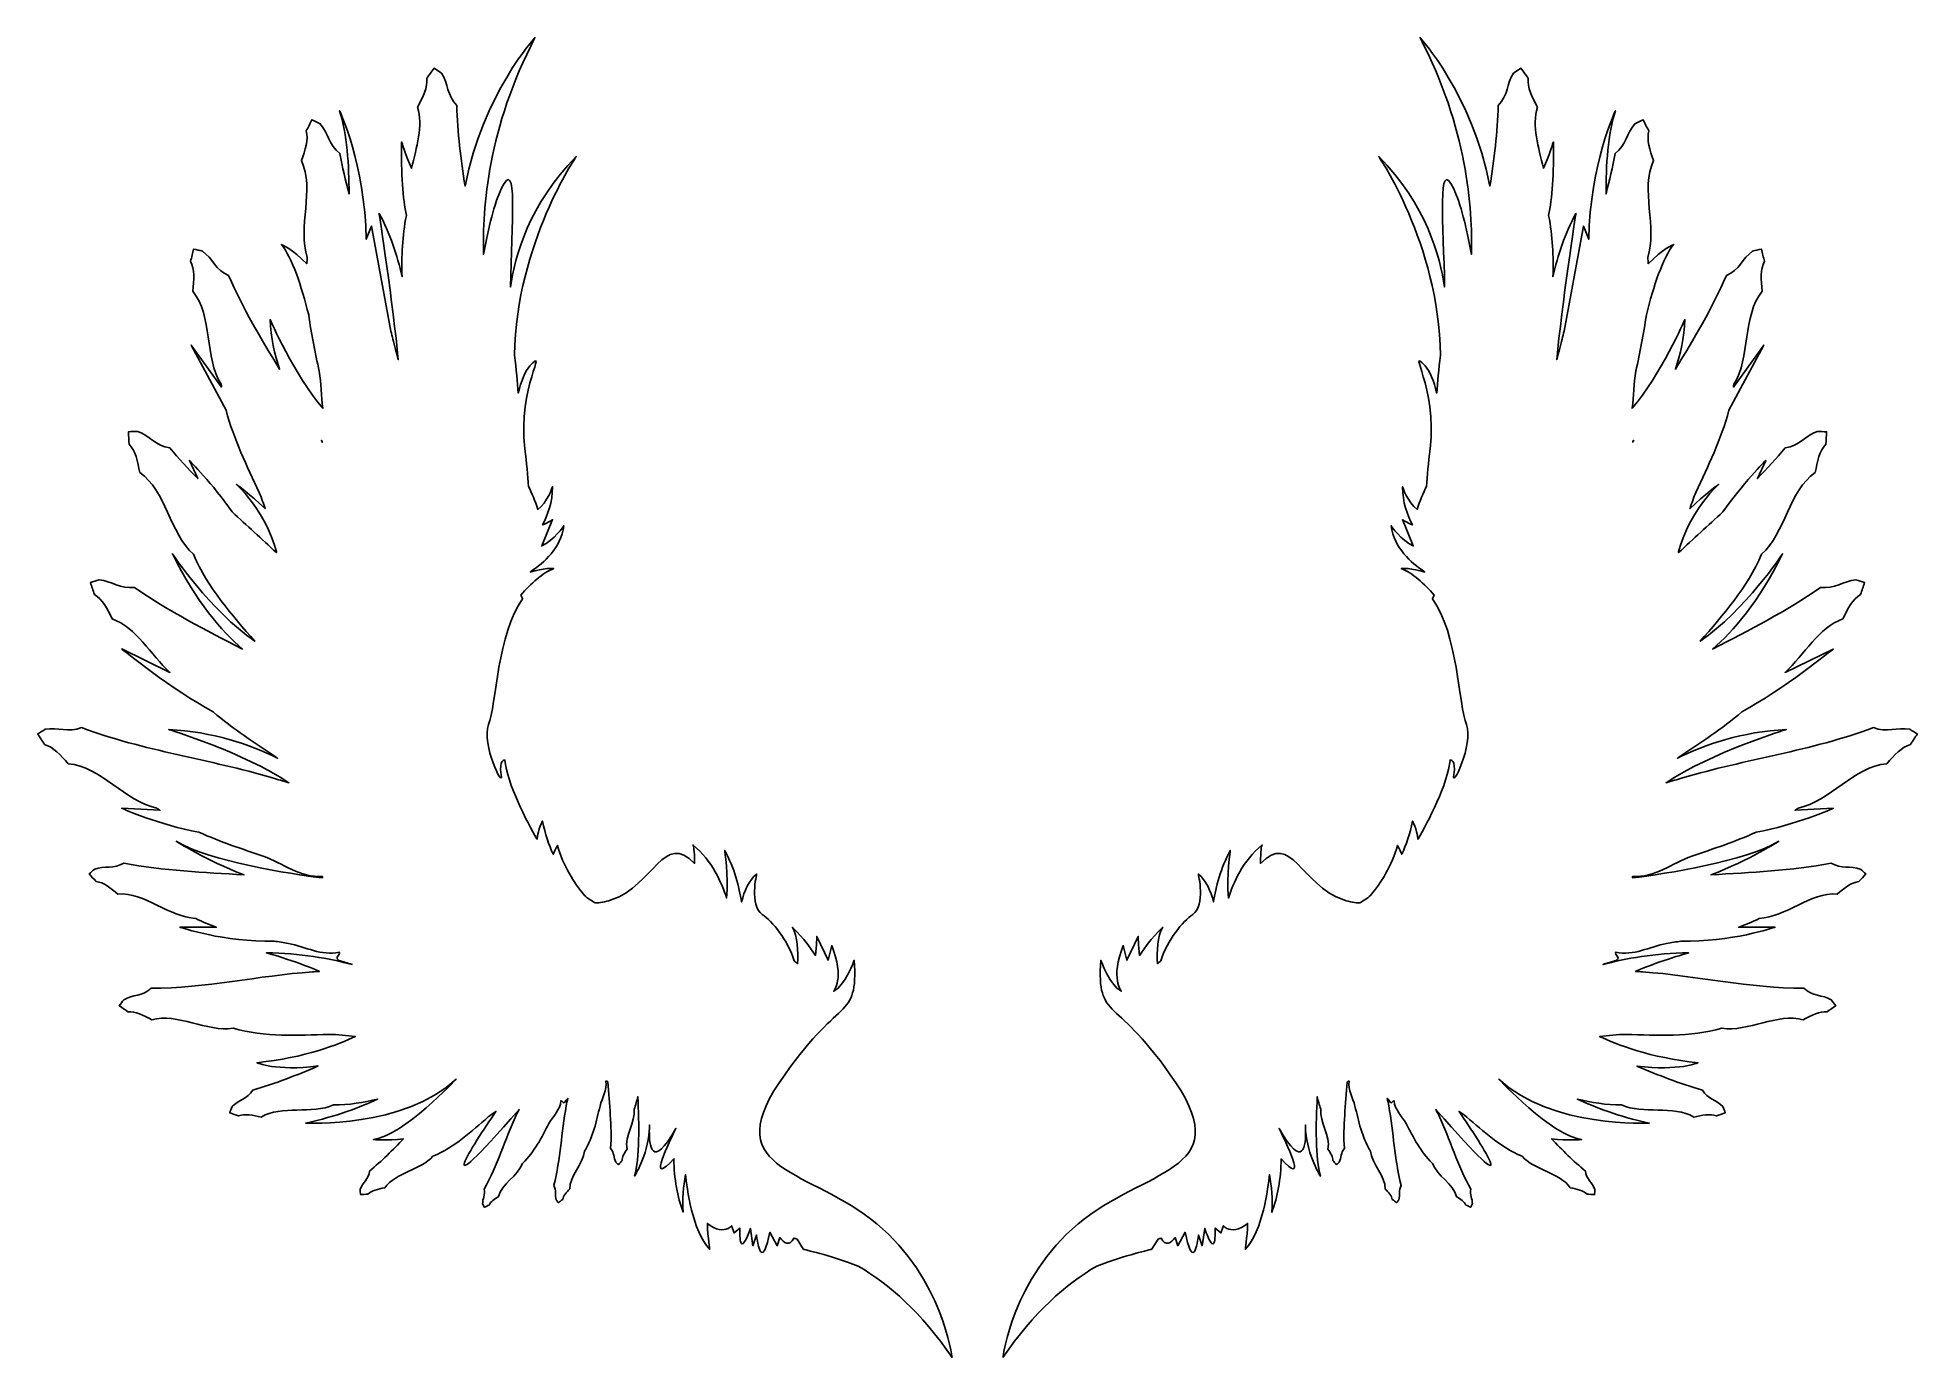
# Model space of a CAD drawing. Header units: centimetres. Extents: x -7.5 to 7.5, y -5.2 to 5.2.
import ezdxf

# ---------------------------------------------------------------- set-up
doc = ezdxf.new("R2010")
doc.units = ezdxf.units.CM
doc.header["$MEASUREMENT"] = 0
doc.layers.add('Camada 1', color=7, linetype='Continuous')

msp = doc.modelspace()

# ---------------------------------------------------------------- linework, layer by layer
at = {"layer": 'Camada 1'}
for points, knots in [([(-0.80062, -4.18454), (-1.32367, -3.7479), (-2.05596, -3.77703), (-1.57767, -3.06376), (-1.57767, -3.06376), (-1.09954, -2.35058), (-0.95003, -2.58344), (-0.97992, -2.08864), (-0.97992, -2.08864), (-0.97992, -2.08864), (-1.05464, -2.2924), (-1.14425, -2.33608), (-1.14425, -2.33608), (-1.14425, -2.33608), (-1.05464, -2.23416), (-1.15923, -1.97212), (-1.15923, -1.97212), (-1.15923, -1.97212), (-1.18918, -2.08864), (-1.18918, -2.08864), (-1.18918, -2.08864), (-1.18918, -2.08864), (-1.27879, -1.89946), (-1.27879, -1.89946), (-1.27879, -1.89946), (-1.27879, -1.89946), (-1.27884, -1.97077), (-1.2894, -2.05133), (-1.2894, -2.05133), (-1.36695, -1.92576), (-1.4731, -1.82675), (-1.4731, -1.82675), (-1.4731, -1.82675), (-1.43257, -1.89766), (-1.42719, -2.01992), (-1.43077, -2.11702), (-1.43077, -2.11702), (-1.44, -2.10916), (-1.44961, -2.10114), (-1.45921, -2.09297), (-1.45921, -2.09297), (-1.50718, -1.92959), (-1.63434, -1.77896), (-1.71218, -1.72486), (-1.71218, -1.72486), (-1.81674, -1.65205), (-1.75703, -1.40461), (-1.75703, -1.40461), (-1.75703, -1.40461), (-1.81897, -1.45152), (-1.85553, -1.54177), (-1.87697, -1.62533), (-1.87697, -1.62533), (-1.89578, -1.50513), (-1.93417, -1.35903), (-2.01103, -1.21541), (-2.01103, -1.21541), (-2.01103, -1.21541), (-1.98036, -1.41694), (-1.99592, -1.59556), (-1.99592, -1.59556), (-2.03352, -1.4775), (-2.11223, -1.29436), (-2.26217, -1.17416), (-2.26217, -1.17416), (-2.25855, -1.18178), (-2.25257, -1.21131), (-2.25069, -1.3196), (-2.25069, -1.3196), (-2.4985, -1.06142), (-2.56626, -1.48999), (-2.91411, -1.60964), (-2.91411, -1.60964), (-2.96319, -1.62655), (-3.00518, -1.63364), (-3.04238, -1.63197), (-3.04238, -1.63197), (-3.06468, -1.6194), (-3.09474, -1.60011), (-3.12893, -1.57257), (-3.12893, -1.57257), (-3.20653, -1.47602), (-3.29887, -1.33579), (-3.34115, -1.17673), (-3.34115, -1.17673), (-3.34115, -1.17673), (-3.3602, -1.20343), (-3.37563, -1.24687), (-3.37563, -1.24687), (-3.41, -1.1721), (-3.43974, -1.08473), (-3.46072, -0.98255), (-3.46072, -0.98255), (-3.46072, -0.98255), (-3.49464, -1.04078), (-3.50427, -1.12725), (-3.50427, -1.12725), (-3.50496, -1.12617), (-3.5058, -1.12527), (-3.50644, -1.12429), (-3.50644, -1.12429), (-3.58036, -0.99324), (-3.74414, -0.68466), (-3.75959, -0.49739), (-3.75959, -0.49739), (-3.75959, -0.49739), (-3.80941, -0.48779), (-3.78938, -0.61383), (-3.78938, -0.61383), (-3.76951, -0.73993), (-3.94879, -0.37129), (-3.88908, -0.216), (-3.88908, -0.216), (-3.82931, -0.06074), (-3.81928, 0.51174), (-3.62003, 0.78344), (-3.62003, 0.78344), (-3.62003, 0.78344), (-3.62291, 0.7999), (-3.63339, 0.81434), (-3.63339, 0.81434), (-3.55338, 0.90443), (-3.45974, 0.99074), (-3.371, 1.02606), (-3.371, 1.02606), (-3.371, 1.02606), (-3.45601, 1.03151), (-3.55756, 0.99669), (-3.55756, 0.99669), (-3.55521, 0.99976), (-3.55274, 1.0028), (-3.5505, 1.00577), (-3.5505, 1.00577), (-3.45094, 1.06893), (-3.31592, 1.18555), (-3.29137, 1.36558), (-3.29137, 1.36558), (-3.29137, 1.36558), (-3.37003, 1.24718), (-3.46679, 1.20511), (-3.46679, 1.20511), (-3.46679, 1.20511), (-3.38101, 1.41416), (-3.38101, 1.41416), (-3.38101, 1.41416), (-3.38101, 1.41416), (-3.41779, 1.39141), (-3.46041, 1.37222), (-3.46041, 1.37222), (-3.4198, 1.45022), (-3.38101, 1.55222), (-3.38101, 1.67617), (-3.38101, 1.67617), (-3.38101, 1.67617), (-3.42199, 1.54975), (-3.49843, 1.49525), (-3.49843, 1.49525), (-3.51891, 1.56364), (-3.54608, 1.62619), (-3.57188, 1.67773), (-3.57188, 1.67773), (-3.5776, 1.76441), (-3.58654, 1.86402), (-3.60016, 1.97697), (-3.60016, 1.97697), (-3.65988, 2.47185), (-3.4109, 2.79191), (-3.56029, 2.63679), (-3.56029, 2.63679), (-3.59892, 2.59657), (-3.62961, 2.51675), (-3.65377, 2.42047), (-3.65377, 2.42047), (-3.65866, 2.50948), (-3.66901, 2.60711), (-3.68446, 2.72178), (-3.68446, 2.72178), (-3.66578, 3.61885), (-3.19165, 4.30087), (-3.19165, 4.30087), (-3.19165, 4.30087), (-3.56799, 3.92471), (-3.68174, 3.50387), (-3.71571, 3.26275), (-3.71571, 3.26275), (-3.70812, 3.75704), (-3.65411, 4.32233), (-3.78836, 4.04467), (-3.78836, 4.04467), (-3.84361, 3.93018), (-3.89036, 3.73654), (-3.92877, 3.52349), (-3.92877, 3.52349), (-3.94199, 3.89141), (-3.89307, 4.53057), (-3.52048, 5.24698), (-3.52048, 5.24698), (-3.52048, 5.24698), (-3.93508, 4.79811), (-4.0764, 4.06689), (-4.0764, 4.06689), (-4.10966, 4.27874), (-4.13686, 4.49171), (-4.14247, 4.7085), (-4.14247, 4.7085), (-4.22235, 4.7865), (-4.21042, 4.88066), (-4.26338, 4.96348), (-4.26338, 4.96348), (-4.26338, 4.96348), (-4.32339, 5.00393), (-4.32339, 5.00393), (-4.32339, 5.00393), (-4.34292, 4.97662), (-4.36231, 4.94951), (-4.38178, 4.92209), (-4.38178, 4.92209), (-4.37273, 4.85211), (-4.4135, 4.77326), (-4.45496, 4.69444), (-4.45496, 4.69444), (-4.40699, 4.54373), (-4.46441, 4.37437), (-4.50195, 4.20869), (-4.50195, 4.20869), (-4.54743, 4.30921), (-4.58156, 4.41731), (-4.58156, 4.41731), (-4.58156, 4.41731), (-4.58823, 4.16209), (-4.56971, 3.96752), (-4.54365, 3.83242), (-4.54365, 3.83242), (-4.57662, 3.66885), (-4.58199, 3.50616), (-4.57807, 3.34548), (-4.57807, 3.34548), (-4.61588, 3.51674), (-4.67361, 3.69145), (-4.76079, 3.84962), (-4.76079, 3.84962), (-4.76079, 3.84962), (-4.6471, 3.11096), (-4.60834, 2.68532), (-4.60834, 2.68532), (-4.62273, 2.74091), (-4.63686, 2.79618), (-4.65054, 2.85047), (-4.65054, 2.85047), (-4.6557, 2.8714), (-4.66123, 2.89206), (-4.66673, 2.91267), (-4.66673, 2.91267), (-4.66673, 2.91267), (-4.82059, 3.74788), (-4.82059, 3.74788), (-4.82059, 3.74788), (-4.82059, 3.74788), (-4.86329, 3.64408), (-4.86329, 3.64408), (-4.86329, 3.64408), (-4.87263, 4.24011), (-5.07464, 4.66487), (-5.07464, 4.66487), (-5.07464, 4.66487), (-5.01442, 4.48866), (-4.99968, 4.22381), (-4.99992, 4.00444), (-4.99992, 4.00444), (-5.02799, 4.11056), (-5.05276, 4.21772), (-5.07191, 4.32665), (-5.07191, 4.32665), (-5.16242, 4.39266), (-5.16457, 4.48757), (-5.22923, 4.56202), (-5.22923, 4.56202), (-5.25108, 4.57252), (-5.27291, 4.58311), (-5.29471, 4.59372), (-5.29471, 4.59372), (-5.30982, 4.56393), (-5.32514, 4.53424), (-5.34027, 4.50463), (-5.34027, 4.50463), (-5.32101, 4.43655), (-5.34977, 4.35273), (-5.37901, 4.26883), (-5.37901, 4.26883), (-5.26831, 4.04314), (-5.41327, 3.73384), (-5.33168, 3.49863), (-5.33168, 3.49863), (-5.33359, 3.48209), (-5.33499, 3.46569), (-5.33631, 3.4495), (-5.33631, 3.4495), (-5.44841, 3.56491), (-5.53795, 3.60232), (-5.53795, 3.60232), (-5.53795, 3.60232), (-5.4514, 3.4917), (-5.37854, 3.27421), (-5.32086, 3.04193), (-5.32086, 3.04193), (-5.30017, 2.89003), (-5.26739, 2.74147), (-5.23828, 2.59478), (-5.23828, 2.59478), (-5.21918, 2.49874), (-5.22357, 2.39698), (-5.20809, 2.29993), (-5.20809, 2.29993), (-5.43379, 2.56006), (-5.62773, 3.00548), (-5.62773, 3.00548), (-5.62773, 3.00548), (-5.62067, 2.86054), (-5.59196, 2.72825), (-5.55219, 2.61027), (-5.55219, 2.61027), (-5.69919, 2.85112), (-5.84437, 3.09324), (-5.95748, 3.35483), (-5.95748, 3.35483), (-6.06104, 3.39894), (-6.08527, 3.49093), (-6.16555, 3.54914), (-6.16555, 3.54914), (-6.18926, 3.55454), (-6.21302, 3.55999), (-6.23675, 3.56539), (-6.23675, 3.56539), (-6.24461, 3.53314), (-6.25247, 3.50091), (-6.26027, 3.4685), (-6.26027, 3.4685), (-6.22566, 3.40651), (-6.2341, 3.31859), (-6.24302, 3.23048), (-6.24302, 3.23048), (-6.08255, 3.03509), (-6.15155, 2.70187), (-6.0172, 2.49084), (-6.0172, 2.49084), (-6.01633, 2.48306), (-6.01503, 2.47544), (-6.014, 2.46774), (-6.014, 2.46774), (-6.014, 2.46774), (-6.25532, 2.80173), (-6.25532, 2.80173), (-6.25532, 2.80173), (-6.25532, 2.80173), (-5.97724, 2.28413), (-5.97724, 2.28413), (-5.97724, 2.28413), (-5.91686, 2.05241), (-5.8115, 1.84069), (-5.71541, 1.63132), (-5.71541, 1.63132), (-5.69639, 1.58981), (-5.68207, 1.54586), (-5.66834, 1.50178), (-5.66834, 1.50178), (-5.78417, 1.6146), (-5.8967, 1.69559), (-5.8967, 1.69559), (-5.8967, 1.69559), (-5.69665, 1.50078), (-5.61201, 1.28832), (-5.57687, 1.15978), (-5.57687, 1.15978), (-5.57743, 1.15753), (-5.57772, 1.15496), (-5.57785, 1.15224), (-5.57785, 1.15224), (-5.69429, 1.2612), (-5.81304, 1.36785), (-5.93022, 1.47628), (-5.93022, 1.47628), (-6.08288, 1.6962), (-6.27029, 1.8848), (-6.27029, 1.8848), (-6.27029, 1.8848), (-6.27029, 1.8848), (-6.20401, 1.74084), (-6.20401, 1.74084), (-6.20401, 1.74084), (-6.28077, 1.81945), (-6.35533, 1.90044), (-6.42607, 1.98571), (-6.42607, 1.98571), (-6.53815, 2.00021), (-6.58755, 2.08204), (-6.68129, 2.11636), (-6.68129, 2.11636), (-6.70561, 2.11522), (-6.72997, 2.11403), (-6.75426, 2.11289), (-6.75426, 2.11289), (-6.75259, 2.07963), (-6.75098, 2.04653), (-6.74937, 2.01335), (-6.74937, 2.01335), (-6.69846, 1.96308), (-6.68161, 1.87635), (-6.66513, 1.78927), (-6.66513, 1.78927), (-6.45534, 1.64481), (-6.42706, 1.30588), (-6.23793, 1.13943), (-6.23793, 1.13943), (-6.12138, 0.86924), (-5.93194, 0.65646), (-5.7494, 0.44741), (-5.7494, 0.44741), (-6.10653, 0.69294), (-6.4048, 1.14255), (-6.4048, 1.14255), (-6.4048, 1.14255), (-6.2147, 0.75912), (-6.01234, 0.52583), (-5.84793, 0.38537), (-5.84793, 0.38537), (-6.14019, 0.53631), (-6.43446, 0.68424), (-6.70626, 0.87551), (-6.70626, 0.87551), (-6.81831, 0.86077), (-6.88816, 0.92697), (-6.98778, 0.93607), (-6.98778, 0.93607), (-7.01101, 0.92869), (-7.03416, 0.92123), (-7.05729, 0.91398), (-7.05729, 0.91398), (-7.04676, 0.88247), (-7.03618, 0.85096), (-7.02567, 0.81934), (-7.02567, 0.81934), (-6.96312, 0.78386), (-6.92336, 0.70443), (-6.88396, 0.62461), (-6.88396, 0.62461), (-6.69219, 0.55659), (-6.57776, 0.34103), (-6.42475, 0.1989), (-6.42475, 0.1989), (-6.42475, 0.1989), (-6.80829, 0.3857), (-6.80829, 0.3857), (-6.80829, 0.3857), (-6.80829, 0.3857), (-6.39951, 0.05717), (-6.0805, -0.11407), (-6.0805, -0.11407), (-5.9227, -0.25046), (-5.74771, -0.36143), (-5.57962, -0.47443), (-5.57962, -0.47443), (-5.57573, -0.47708), (-5.57181, -0.47988), (-5.56793, -0.48271), (-5.56793, -0.48271), (-5.79132, -0.37127), (-6.08358, -0.27239), (-6.43468, -0.25472), (-6.43468, -0.25472), (-6.43468, -0.25472), (-5.83259, -0.43747), (-5.47866, -0.67768), (-5.47866, -0.67768), (-5.52263, -0.66493), (-5.5664, -0.65223), (-5.60931, -0.63937), (-5.60931, -0.63937), (-6.11067, -0.49046), (-6.63232, -0.42461), (-7.12812, -0.23974), (-7.12812, -0.23974), (-7.2325, -0.28191), (-7.31738, -0.23551), (-7.41607, -0.25165), (-7.41607, -0.25165), (-7.43652, -0.26454), (-7.45695, -0.27745), (-7.47748, -0.29033), (-7.47748, -0.29033), (-7.45893, -0.31824), (-7.44041, -0.3461), (-7.42184, -0.37391), (-7.42184, -0.37391), (-7.35194, -0.39251), (-7.29264, -0.45929), (-7.23348, -0.52663), (-7.23348, -0.52663), (-6.97763, -0.54904), (-6.77832, -0.82815), (-6.52897, -0.87969), (-6.52897, -0.87969), (-6.5209, -0.88575), (-6.51267, -0.89123), (-6.5045, -0.89707), (-6.5045, -0.89707), (-6.5045, -0.89707), (-6.80827, -0.88059), (-6.80827, -0.88059), (-6.80827, -0.88059), (-6.80827, -0.88059), (-6.50413, -1.01717), (-6.19452, -1.07112), (-6.19452, -1.07112), (-6.02648, -1.1469), (-5.85244, -1.20315), (-5.68305, -1.26223), (-5.68305, -1.26223), (-5.52615, -1.31716), (-5.3883, -1.43424), (-5.21095, -1.42265), (-5.21095, -1.42265), (-5.20971, -1.42717), (-5.21031, -1.4313), (-5.21193, -1.43503), (-5.21193, -1.43503), (-5.46821, -1.40161), (-6.11416, -1.30406), (-6.37488, -1.14251), (-6.37488, -1.14251), (-6.37488, -1.14251), (-6.14128, -1.2925), (-5.83473, -1.41112), (-5.83473, -1.41112), (-6.15371, -1.38831), (-6.47404, -1.38011), (-6.79178, -1.31664), (-6.79178, -1.31664), (-6.8706, -1.36456), (-6.94566, -1.33789), (-7.02334, -1.36382), (-7.02334, -1.36382), (-7.03816, -1.37686), (-7.05289, -1.38996), (-7.06774, -1.40303), (-7.06774, -1.40303), (-7.04893, -1.4233), (-7.03009, -1.44348), (-7.01125, -1.46351), (-7.01125, -1.46351), (-6.95209, -1.46952), (-6.89494, -1.51577), (-6.83784, -1.5626), (-6.83784, -1.5626), (-6.62765, -1.54749), (-6.42808, -1.74752), (-6.21914, -1.75688), (-6.21914, -1.75688), (-6.16567, -1.78416), (-6.11127, -1.80691), (-6.05624, -1.8267), (-6.05624, -1.8267), (-6.05624, -1.8267), (-6.34496, -1.82671), (-6.34496, -1.82671), (-6.34496, -1.82671), (-6.34496, -1.82671), (-5.99121, -1.94755), (-5.59719, -1.93649), (-5.59719, -1.93649), (-5.55853, -1.9431), (-5.51998, -1.94972), (-5.48178, -1.95657), (-5.48178, -1.95657), (-5.3474, -1.98038), (-5.21966, -2.05748), (-5.07766, -2.02499), (-5.07766, -2.02499), (-5.06684, -2.04759), (-5.12028, -2.06719), (-5.08089, -2.09092), (-5.08089, -2.09092), (-5.04599, -2.10042), (-5.01096, -2.11174), (-4.97609, -2.12301), (-4.97609, -2.12301), (-5.1495, -2.0775), (-5.39331, -2.03035), (-5.65755, -2.03035), (-5.65755, -2.03035), (-5.65755, -2.03035), (-5.45128, -2.08578), (-5.23498, -2.17748), (-5.23498, -2.17748), (-5.25387, -2.17894), (-5.27274, -2.18026), (-5.29128, -2.18158), (-5.29128, -2.18158), (-5.72028, -2.21164), (-6.13956, -2.31107), (-6.57501, -2.31213), (-6.57501, -2.31213), (-6.64227, -2.37441), (-6.72135, -2.36322), (-6.79194, -2.40407), (-6.79194, -2.40407), (-6.80363, -2.41981), (-6.81551, -2.4355), (-6.82726, -2.45122), (-6.82726, -2.45122), (-6.80461, -2.46725), (-6.78194, -2.48323), (-6.75934, -2.49919), (-6.75934, -2.49919), (-6.70021, -2.49337), (-6.63454, -2.52739), (-6.56889, -2.56198), (-6.56889, -2.56198), (-6.36627, -2.50554), (-6.12923, -2.66205), (-5.92259, -2.62982), (-5.92259, -2.62982), (-5.66526, -2.7016), (-5.40824, -2.68541), (-5.15898, -2.67961), (-5.15898, -2.67961), (-5.08958, -2.678), (-5.01886, -2.69019), (-4.94885, -2.69464), (-4.94885, -2.69464), (-5.08257, -2.75917), (-5.34969, -2.86442), (-5.73228, -2.90361), (-5.73228, -2.90361), (-5.73228, -2.90361), (-5.58321, -2.97269), (-5.24611, -2.92999), (-5.24611, -2.92999), (-5.41536, -3.0023), (-5.58644, -3.07141), (-5.76647, -3.12168), (-5.76647, -3.12168), (-5.80862, -3.1915), (-5.87963, -3.20084), (-5.93033, -3.25289), (-5.93033, -3.25289), (-5.93647, -3.26924), (-5.94266, -3.28572), (-5.94888, -3.30202), (-5.94888, -3.30202), (-5.92525, -3.31038), (-5.90173, -3.31879), (-5.87816, -3.32716), (-5.87816, -3.32716), (-5.82863, -3.30806), (-5.76344, -3.32171), (-5.69803, -3.33576), (-5.69803, -3.33576), (-5.53753, -3.23866), (-5.29351, -3.31679), (-5.12351, -3.23969), (-5.12351, -3.23969), (-5.00111, -3.24003), (-4.8847, -3.22038), (-4.77164, -3.19257), (-4.77164, -3.19257), (-4.9083, -3.25742), (-5.0998, -3.33105), (-5.34367, -3.38389), (-5.34367, -3.38389), (-5.34367, -3.38389), (-4.56656, -3.42768), (-4.14815, -3.03456), (-4.14815, -3.03456), (-4.14815, -3.03456), (-4.56654, -3.48583), (-4.80572, -3.51491), (-4.80572, -3.51491), (-4.80572, -3.51491), (-4.69777, -3.52536), (-4.56672, -3.50856), (-4.56672, -3.50856), (-4.65168, -3.59817), (-4.73936, -3.68551), (-4.8363, -3.76502), (-4.8363, -3.76502), (-4.84368, -3.82878), (-4.89197, -3.85799), (-4.91144, -3.91141), (-4.91144, -3.91141), (-4.91046, -3.92525), (-4.90948, -3.93916), (-4.90848, -3.95295), (-4.90848, -3.95295), (-4.88869, -3.95152), (-4.86885, -3.9503), (-4.849, -3.94898), (-4.849, -3.94898), (-4.81953, -3.91948), (-4.76785, -3.90887), (-4.71578, -3.89855), (-4.71578, -3.89855), (-4.63191, -3.77758), (-4.42932, -3.75742), (-4.33184, -3.6481), (-4.33184, -3.6481), (-4.15796, -3.57264), (-4.02553, -3.44966), (-3.8925, -3.33557), (-3.8925, -3.33557), (-3.87337, -3.31909), (-3.85231, -3.30472), (-3.83096, -3.29056), (-3.83096, -3.29056), (-4.01527, -3.56123), (-4.37418, -4.11251), (-3.64705, -3.27484), (-3.64705, -3.27484), (-3.65451, -3.29064), (-3.66184, -3.30635), (-3.66917, -3.32167), (-3.66917, -3.32167), (-3.76101, -3.5149), (-3.81884, -3.72109), (-3.92558, -3.90984), (-3.92558, -3.90984), (-3.9137, -3.95434), (-3.93817, -3.98578), (-3.93704, -4.02639), (-3.93704, -4.02639), (-3.93273, -4.03533), (-3.92844, -4.04425), (-3.9241, -4.05338), (-3.9241, -4.05338), (-3.91127, -4.0474), (-3.89838, -4.04163), (-3.88544, -4.03584), (-3.88544, -4.03584), (-3.87359, -4.00872), (-3.84189, -3.98872), (-3.80993, -3.96866), (-3.80993, -3.96866), (-3.7858, -3.86709), (-3.65605, -3.80287), (-3.61983, -3.70553), (-3.61983, -3.70553), (-3.52368, -3.61171), (-3.46785, -3.49651), (-3.40912, -3.38702), (-3.40912, -3.38702), (-3.37695, -3.32712), (-3.31932, -3.27843), (-3.31416, -3.20636), (-3.31416, -3.20636), (-3.3012, -3.20464), (-3.2995, -3.23282), (-3.2817, -3.21776), (-3.2817, -3.21776), (-3.27485, -3.20741), (-3.2676, -3.19736), (-3.26019, -3.18723), (-3.26019, -3.18723), (-3.26395, -3.20744), (-3.26773, -3.22753), (-3.27154, -3.24732), (-3.27154, -3.24732), (-3.31149, -3.45663), (-3.31528, -3.6702), (-3.37097, -3.87885), (-3.37097, -3.87885), (-3.34808, -3.91907), (-3.36404, -3.95547), (-3.35253, -3.9945), (-3.35253, -3.9945), (-3.34613, -4.0022), (-3.33954, -4.0099), (-3.33319, -4.01752), (-3.33319, -4.01752), (-3.32226, -4.00882), (-3.31126, -3.99998), (-3.3002, -3.99127), (-3.3002, -3.99127), (-3.2956, -3.96222), (-3.26991, -3.9352), (-3.24403, -3.90803), (-3.24403, -3.90803), (-3.24641, -3.80384), (-3.13677, -3.71039), (-3.1265, -3.60733), (-3.1265, -3.60733), (-3.0571, -3.4934), (-3.03215, -3.3682), (-3.00305, -3.24816), (-3.00305, -3.24816), (-2.98699, -3.18228), (-2.94357, -3.12113), (-2.95669, -3.0502), (-2.95669, -3.0502), (-2.95055, -3.04761), (-2.94523, -3.0534), (-2.93981, -3.05721), (-2.93981, -3.05721), (-2.93044, -3.23263), (-2.90679, -3.40723), (-2.91846, -3.585), (-2.91846, -3.585), (-2.88819, -3.62019), (-2.89674, -3.65879), (-2.87787, -3.69523), (-2.87787, -3.69523), (-2.87009, -3.7015), (-2.86223, -3.7079), (-2.8544, -3.71417), (-2.8544, -3.71417), (-2.84527, -3.70361), (-2.83622, -3.693), (-2.82715, -3.68231), (-2.82715, -3.68231), (-2.82813, -3.65286), (-2.80818, -3.62159), (-2.78804, -3.59026), (-2.78804, -3.59026), (-2.81061, -3.48832), (-2.72126, -3.3764), (-2.73108, -3.27339), (-2.73108, -3.27339), (-2.71875, -3.24011), (-2.70989, -3.20664), (-2.70301, -3.17314), (-2.70301, -3.17314), (-2.69137, -3.39137), (-2.68774, -3.66336), (-2.72841, -3.806), (-2.72841, -3.806), (-2.72841, -3.806), (-2.62567, -3.64325), (-2.61078, -3.44545), (-2.61078, -3.44545), (-2.61038, -3.41814), (-2.60887, -3.39849), (-2.60887, -3.39849), (-2.60887, -3.39849), (-2.60887, -3.41429), (-2.60958, -3.43), (-2.61078, -3.44545), (-2.61078, -3.44545), (-2.61197, -3.55094), (-2.59477, -3.77165), (-2.39946, -3.42595), (-2.39946, -3.42595), (-2.49561, -3.61944), (-2.61025, -3.87995), (-2.4152, -3.66815), (-2.4152, -3.66815), (-2.41449, -3.83031), (-2.38755, -3.97078), (-2.34196, -4.0923), (-2.34196, -4.0923), (-2.34773, -3.98821), (-2.34019, -3.88865), (-2.32225, -3.79382), (-2.32225, -3.79382), (-2.31206, -3.89899), (-2.26891, -4.24139), (-2.13067, -4.38823), (-2.13067, -4.38823), (-2.13067, -4.38823), (-2.14461, -4.30629), (-2.14877, -4.17984), (-2.14877, -4.17984), (-2.13393, -4.19349), (-2.11813, -4.20516), (-2.10077, -4.21357), (-2.10077, -4.21357), (-2.03513, -4.24558), (-1.98867, -4.23291), (-1.9558, -4.20084), (-1.9558, -4.20084), (-1.9558, -4.20084), (-1.93635, -4.25725), (-1.93635, -4.25725), (-1.93635, -4.25725), (-1.93635, -4.25725), (-1.89203, -4.21936), (-1.89203, -4.21936), (-1.89203, -4.21936), (-1.89304, -4.34162), (-1.8775, -4.42285), (-1.80723, -4.22116), (-1.80723, -4.22116), (-1.80723, -4.22116), (-1.78694, -4.35906), (-1.78694, -4.35906), (-1.78694, -4.35906), (-1.78694, -4.35906), (-1.75778, -4.27413), (-1.75778, -4.27413), (-1.75778, -4.27413), (-1.74143, -4.40177), (-1.70894, -4.51773), (-1.65123, -4.25212), (-1.65123, -4.25212), (-1.65123, -4.25212), (-1.59268, -4.35906), (-1.59268, -4.35906), (-1.59268, -4.35906), (-1.59268, -4.35906), (-1.57382, -4.29461), (-1.57382, -4.29461), (-1.57382, -4.29461), (-1.5385, -4.33938), (-1.49492, -4.36642), (-1.46074, -4.2985), (-1.46074, -4.2985), (-1.45256, -4.30117), (-1.44431, -4.30361), (-1.43595, -4.30625), (-1.43595, -4.30625), (-1.43595, -4.30625), (-1.38348, -4.38819), (-1.38348, -4.38819), (-1.38348, -4.38819), (-1.38348, -4.38819), (-1.18171, -4.43251), (-0.94824, -4.52083), (-0.94824, -4.52083), (-0.70257, -4.66683), (-0.44648, -4.8886), (-0.20286, -5.24687), (-0.20286, -5.24687), (-0.20284, -5.24698), (-0.27756, -4.62108), (-0.80062, -4.18454)], [0, 0, 0, 0, 0.0042735, 0.0042735, 0.0042735, 0.0042735, 0.00854701, 0.00854701, 0.00854701, 0.00854701, 0.01282051, 0.01282051, 0.01282051, 0.01282051, 0.01709402, 0.01709402, 0.01709402, 0.01709402, 0.02136752, 0.02136752, 0.02136752, 0.02136752, 0.02564103, 0.02564103, 0.02564103, 0.02564103, 0.02991453, 0.02991453, 0.02991453, 0.02991453, 0.03418803, 0.03418803, 0.03418803, 0.03418803, 0.03846154, 0.03846154, 0.03846154, 0.03846154, 0.04273504, 0.04273504, 0.04273504, 0.04273504, 0.04700855, 0.04700855, 0.04700855, 0.04700855, 0.05128205, 0.05128205, 0.05128205, 0.05128205, 0.05555556, 0.05555556, 0.05555556, 0.05555556, 0.05982906, 0.05982906, 0.05982906, 0.05982906, 0.06410256, 0.06410256, 0.06410256, 0.06410256, 0.06837607, 0.06837607, 0.06837607, 0.06837607, 0.07264957, 0.07264957, 0.07264957, 0.07264957, 0.07692308, 0.07692308, 0.07692308, 0.07692308, 0.08119658, 0.08119658, 0.08119658, 0.08119658, 0.08547009, 0.08547009, 0.08547009, 0.08547009, 0.08974359, 0.08974359, 0.08974359, 0.08974359, 0.09401709, 0.09401709, 0.09401709, 0.09401709, 0.0982906, 0.0982906, 0.0982906, 0.0982906, 0.1025641, 0.1025641, 0.1025641, 0.1025641, 0.10683761, 0.10683761, 0.10683761, 0.10683761, 0.11111111, 0.11111111, 0.11111111, 0.11111111, 0.11538462, 0.11538462, 0.11538462, 0.11538462, 0.11965812, 0.11965812, 0.11965812, 0.11965812, 0.12393162, 0.12393162, 0.12393162, 0.12393162, 0.12820513, 0.12820513, 0.12820513, 0.12820513, 0.13247863, 0.13247863, 0.13247863, 0.13247863, 0.13675214, 0.13675214, 0.13675214, 0.13675214, 0.14102564, 0.14102564, 0.14102564, 0.14102564, 0.14529915, 0.14529915, 0.14529915, 0.14529915, 0.14957265, 0.14957265, 0.14957265, 0.14957265, 0.15384615, 0.15384615, 0.15384615, 0.15384615, 0.15811966, 0.15811966, 0.15811966, 0.15811966, 0.16239316, 0.16239316, 0.16239316, 0.16239316, 0.16666667, 0.16666667, 0.16666667, 0.16666667, 0.17094017, 0.17094017, 0.17094017, 0.17094017, 0.17521368, 0.17521368, 0.17521368, 0.17521368, 0.17948718, 0.17948718, 0.17948718, 0.17948718, 0.18376068, 0.18376068, 0.18376068, 0.18376068, 0.18803419, 0.18803419, 0.18803419, 0.18803419, 0.19230769, 0.19230769, 0.19230769, 0.19230769, 0.1965812, 0.1965812, 0.1965812, 0.1965812, 0.2008547, 0.2008547, 0.2008547, 0.2008547, 0.20512821, 0.20512821, 0.20512821, 0.20512821, 0.20940171, 0.20940171, 0.20940171, 0.20940171, 0.21367521, 0.21367521, 0.21367521, 0.21367521, 0.21794872, 0.21794872, 0.21794872, 0.21794872, 0.22222222, 0.22222222, 0.22222222, 0.22222222, 0.22649573, 0.22649573, 0.22649573, 0.22649573, 0.23076923, 0.23076923, 0.23076923, 0.23076923, 0.23504274, 0.23504274, 0.23504274, 0.23504274, 0.23931624, 0.23931624, 0.23931624, 0.23931624, 0.24358974, 0.24358974, 0.24358974, 0.24358974, 0.24786325, 0.24786325, 0.24786325, 0.24786325, 0.25213675, 0.25213675, 0.25213675, 0.25213675, 0.25641026, 0.25641026, 0.25641026, 0.25641026, 0.26068376, 0.26068376, 0.26068376, 0.26068376, 0.26495726, 0.26495726, 0.26495726, 0.26495726, 0.26923077, 0.26923077, 0.26923077, 0.26923077, 0.27350427, 0.27350427, 0.27350427, 0.27350427, 0.27777778, 0.27777778, 0.27777778, 0.27777778, 0.28205128, 0.28205128, 0.28205128, 0.28205128, 0.28632479, 0.28632479, 0.28632479, 0.28632479, 0.29059829, 0.29059829, 0.29059829, 0.29059829, 0.29487179, 0.29487179, 0.29487179, 0.29487179, 0.2991453, 0.2991453, 0.2991453, 0.2991453, 0.3034188, 0.3034188, 0.3034188, 0.3034188, 0.30769231, 0.30769231, 0.30769231, 0.30769231, 0.31196581, 0.31196581, 0.31196581, 0.31196581, 0.31623932, 0.31623932, 0.31623932, 0.31623932, 0.32051282, 0.32051282, 0.32051282, 0.32051282, 0.32478632, 0.32478632, 0.32478632, 0.32478632, 0.32905983, 0.32905983, 0.32905983, 0.32905983, 0.33333333, 0.33333333, 0.33333333, 0.33333333, 0.33760684, 0.33760684, 0.33760684, 0.33760684, 0.34188034, 0.34188034, 0.34188034, 0.34188034, 0.34615385, 0.34615385, 0.34615385, 0.34615385, 0.35042735, 0.35042735, 0.35042735, 0.35042735, 0.35470085, 0.35470085, 0.35470085, 0.35470085, 0.35897436, 0.35897436, 0.35897436, 0.35897436, 0.36324786, 0.36324786, 0.36324786, 0.36324786, 0.36752137, 0.36752137, 0.36752137, 0.36752137, 0.37179487, 0.37179487, 0.37179487, 0.37179487, 0.37606838, 0.37606838, 0.37606838, 0.37606838, 0.38034188, 0.38034188, 0.38034188, 0.38034188, 0.38461538, 0.38461538, 0.38461538, 0.38461538, 0.38888889, 0.38888889, 0.38888889, 0.38888889, 0.39316239, 0.39316239, 0.39316239, 0.39316239, 0.3974359, 0.3974359, 0.3974359, 0.3974359, 0.4017094, 0.4017094, 0.4017094, 0.4017094, 0.40598291, 0.40598291, 0.40598291, 0.40598291, 0.41025641, 0.41025641, 0.41025641, 0.41025641, 0.41452991, 0.41452991, 0.41452991, 0.41452991, 0.41880342, 0.41880342, 0.41880342, 0.41880342, 0.42307692, 0.42307692, 0.42307692, 0.42307692, 0.42735043, 0.42735043, 0.42735043, 0.42735043, 0.43162393, 0.43162393, 0.43162393, 0.43162393, 0.43589744, 0.43589744, 0.43589744, 0.43589744, 0.44017094, 0.44017094, 0.44017094, 0.44017094, 0.44444444, 0.44444444, 0.44444444, 0.44444444, 0.44871795, 0.44871795, 0.44871795, 0.44871795, 0.45299145, 0.45299145, 0.45299145, 0.45299145, 0.45726496, 0.45726496, 0.45726496, 0.45726496, 0.46153846, 0.46153846, 0.46153846, 0.46153846, 0.46581197, 0.46581197, 0.46581197, 0.46581197, 0.47008547, 0.47008547, 0.47008547, 0.47008547, 0.47435897, 0.47435897, 0.47435897, 0.47435897, 0.47863248, 0.47863248, 0.47863248, 0.47863248, 0.48290598, 0.48290598, 0.48290598, 0.48290598, 0.48717949, 0.48717949, 0.48717949, 0.48717949, 0.49145299, 0.49145299, 0.49145299, 0.49145299, 0.4957265, 0.4957265, 0.4957265, 0.4957265, 0.5, 0.5, 0.5, 0.5, 0.5042735, 0.5042735, 0.5042735, 0.5042735, 0.50854701, 0.50854701, 0.50854701, 0.50854701, 0.51282051, 0.51282051, 0.51282051, 0.51282051, 0.51709402, 0.51709402, 0.51709402, 0.51709402, 0.52136752, 0.52136752, 0.52136752, 0.52136752, 0.52564103, 0.52564103, 0.52564103, 0.52564103, 0.52991453, 0.52991453, 0.52991453, 0.52991453, 0.53418803, 0.53418803, 0.53418803, 0.53418803, 0.53846154, 0.53846154, 0.53846154, 0.53846154, 0.54273504, 0.54273504, 0.54273504, 0.54273504, 0.54700855, 0.54700855, 0.54700855, 0.54700855, 0.55128205, 0.55128205, 0.55128205, 0.55128205, 0.55555556, 0.55555556, 0.55555556, 0.55555556, 0.55982906, 0.55982906, 0.55982906, 0.55982906, 0.56410256, 0.56410256, 0.56410256, 0.56410256, 0.56837607, 0.56837607, 0.56837607, 0.56837607, 0.57264957, 0.57264957, 0.57264957, 0.57264957, 0.57692308, 0.57692308, 0.57692308, 0.57692308, 0.58119658, 0.58119658, 0.58119658, 0.58119658, 0.58547009, 0.58547009, 0.58547009, 0.58547009, 0.58974359, 0.58974359, 0.58974359, 0.58974359, 0.59401709, 0.59401709, 0.59401709, 0.59401709, 0.5982906, 0.5982906, 0.5982906, 0.5982906, 0.6025641, 0.6025641, 0.6025641, 0.6025641, 0.60683761, 0.60683761, 0.60683761, 0.60683761, 0.61111111, 0.61111111, 0.61111111, 0.61111111, 0.61538462, 0.61538462, 0.61538462, 0.61538462, 0.61965812, 0.61965812, 0.61965812, 0.61965812, 0.62393162, 0.62393162, 0.62393162, 0.62393162, 0.62820513, 0.62820513, 0.62820513, 0.62820513, 0.63247863, 0.63247863, 0.63247863, 0.63247863, 0.63675214, 0.63675214, 0.63675214, 0.63675214, 0.64102564, 0.64102564, 0.64102564, 0.64102564, 0.64529915, 0.64529915, 0.64529915, 0.64529915, 0.64957265, 0.64957265, 0.64957265, 0.64957265, 0.65384615, 0.65384615, 0.65384615, 0.65384615, 0.65811966, 0.65811966, 0.65811966, 0.65811966, 0.66239316, 0.66239316, 0.66239316, 0.66239316, 0.66666667, 0.66666667, 0.66666667, 0.66666667, 0.67094017, 0.67094017, 0.67094017, 0.67094017, 0.67521368, 0.67521368, 0.67521368, 0.67521368, 0.67948718, 0.67948718, 0.67948718, 0.67948718, 0.68376068, 0.68376068, 0.68376068, 0.68376068, 0.68803419, 0.68803419, 0.68803419, 0.68803419, 0.69230769, 0.69230769, 0.69230769, 0.69230769, 0.6965812, 0.6965812, 0.6965812, 0.6965812, 0.7008547, 0.7008547, 0.7008547, 0.7008547, 0.70512821, 0.70512821, 0.70512821, 0.70512821, 0.70940171, 0.70940171, 0.70940171, 0.70940171, 0.71367521, 0.71367521, 0.71367521, 0.71367521, 0.71794872, 0.71794872, 0.71794872, 0.71794872, 0.72222222, 0.72222222, 0.72222222, 0.72222222, 0.72649573, 0.72649573, 0.72649573, 0.72649573, 0.73076923, 0.73076923, 0.73076923, 0.73076923, 0.73504274, 0.73504274, 0.73504274, 0.73504274, 0.73931624, 0.73931624, 0.73931624, 0.73931624, 0.74358974, 0.74358974, 0.74358974, 0.74358974, 0.74786325, 0.74786325, 0.74786325, 0.74786325, 0.75213675, 0.75213675, 0.75213675, 0.75213675, 0.75641026, 0.75641026, 0.75641026, 0.75641026, 0.76068376, 0.76068376, 0.76068376, 0.76068376, 0.76495726, 0.76495726, 0.76495726, 0.76495726, 0.76923077, 0.76923077, 0.76923077, 0.76923077, 0.77350427, 0.77350427, 0.77350427, 0.77350427, 0.77777778, 0.77777778, 0.77777778, 0.77777778, 0.78205128, 0.78205128, 0.78205128, 0.78205128, 0.78632479, 0.78632479, 0.78632479, 0.78632479, 0.79059829, 0.79059829, 0.79059829, 0.79059829, 0.79487179, 0.79487179, 0.79487179, 0.79487179, 0.7991453, 0.7991453, 0.7991453, 0.7991453, 0.8034188, 0.8034188, 0.8034188, 0.8034188, 0.80769231, 0.80769231, 0.80769231, 0.80769231, 0.81196581, 0.81196581, 0.81196581, 0.81196581, 0.81623932, 0.81623932, 0.81623932, 0.81623932, 0.82051282, 0.82051282, 0.82051282, 0.82051282, 0.82478632, 0.82478632, 0.82478632, 0.82478632, 0.82905983, 0.82905983, 0.82905983, 0.82905983, 0.83333333, 0.83333333, 0.83333333, 0.83333333, 0.83760684, 0.83760684, 0.83760684, 0.83760684, 0.84188034, 0.84188034, 0.84188034, 0.84188034, 0.84615385, 0.84615385, 0.84615385, 0.84615385, 0.85042735, 0.85042735, 0.85042735, 0.85042735, 0.85470085, 0.85470085, 0.85470085, 0.85470085, 0.85897436, 0.85897436, 0.85897436, 0.85897436, 0.86324786, 0.86324786, 0.86324786, 0.86324786, 0.86752137, 0.86752137, 0.86752137, 0.86752137, 0.87179487, 0.87179487, 0.87179487, 0.87179487, 0.87606838, 0.87606838, 0.87606838, 0.87606838, 0.88034188, 0.88034188, 0.88034188, 0.88034188, 0.88461538, 0.88461538, 0.88461538, 0.88461538, 0.88888889, 0.88888889, 0.88888889, 0.88888889, 0.89316239, 0.89316239, 0.89316239, 0.89316239, 0.8974359, 0.8974359, 0.8974359, 0.8974359, 0.9017094, 0.9017094, 0.9017094, 0.9017094, 0.90598291, 0.90598291, 0.90598291, 0.90598291, 0.91025641, 0.91025641, 0.91025641, 0.91025641, 0.91452991, 0.91452991, 0.91452991, 0.91452991, 0.91880342, 0.91880342, 0.91880342, 0.91880342, 0.92307692, 0.92307692, 0.92307692, 0.92307692, 0.92735043, 0.92735043, 0.92735043, 0.92735043, 0.93162393, 0.93162393, 0.93162393, 0.93162393, 0.93589744, 0.93589744, 0.93589744, 0.93589744, 0.94017094, 0.94017094, 0.94017094, 0.94017094, 0.94444444, 0.94444444, 0.94444444, 0.94444444, 0.94871795, 0.94871795, 0.94871795, 0.94871795, 0.95299145, 0.95299145, 0.95299145, 0.95299145, 0.95726496, 0.95726496, 0.95726496, 0.95726496, 0.96153846, 0.96153846, 0.96153846, 0.96153846, 0.96581197, 0.96581197, 0.96581197, 0.96581197, 0.97008547, 0.97008547, 0.97008547, 0.97008547, 0.97435897, 0.97435897, 0.97435897, 0.97435897, 0.97863248, 0.97863248, 0.97863248, 0.97863248, 0.98290598, 0.98290598, 0.98290598, 0.98290598, 0.98717949, 0.98717949, 0.98717949, 0.98717949, 0.99145299, 0.99145299, 0.99145299, 0.99145299, 1, 1, 1, 1]), ([(0.20282, -5.24698), (0.44642, -4.88871), (0.70249, -4.66691), (0.94823, -4.52094), (0.94823, -4.52094), (1.18175, -4.43262), (1.38342, -4.3883), (1.38342, -4.3883), (1.38342, -4.3883), (1.38342, -4.3883), (1.43602, -4.30636), (1.43602, -4.30636), (1.43602, -4.30636), (1.4443, -4.30371), (1.45258, -4.30128), (1.46081, -4.29861), (1.46081, -4.29861), (1.49497, -4.3665), (1.53849, -4.33949), (1.57381, -4.29472), (1.57381, -4.29472), (1.57381, -4.29472), (1.59267, -4.35917), (1.59267, -4.35917), (1.59267, -4.35917), (1.59267, -4.35917), (1.6512, -4.25223), (1.6512, -4.25223), (1.6512, -4.25223), (1.70901, -4.51785), (1.74148, -4.40188), (1.75785, -4.27424), (1.75785, -4.27424), (1.75785, -4.27424), (1.78687, -4.35917), (1.78687, -4.35917), (1.78687, -4.35917), (1.78687, -4.35917), (1.80722, -4.22127), (1.80722, -4.22127), (1.80722, -4.22127), (1.87757, -4.42296), (1.89302, -4.34173), (1.89202, -4.21947), (1.89202, -4.21947), (1.89202, -4.21947), (1.93642, -4.25736), (1.93642, -4.25736), (1.93642, -4.25736), (1.93642, -4.25736), (1.95573, -4.20095), (1.95573, -4.20095), (1.95573, -4.20095), (1.98864, -4.23304), (2.03508, -4.24569), (2.10075, -4.21368), (2.10075, -4.21368), (2.11813, -4.20527), (2.13396, -4.19357), (2.14875, -4.17995), (2.14875, -4.17995), (2.1446, -4.30639), (2.13068, -4.38834), (2.13068, -4.38834), (2.13068, -4.38834), (2.26885, -4.2415), (2.31203, -3.8991), (2.32224, -3.79393), (2.32224, -3.79393), (2.34015, -3.88876), (2.34767, -3.98835), (2.34195, -4.09241), (2.34195, -4.09241), (2.38746, -3.97089), (2.41447, -3.83042), (2.41516, -3.66826), (2.41516, -3.66826), (2.61026, -3.88006), (2.49549, -3.61955), (2.39942, -3.42606), (2.39942, -3.42606), (2.59471, -3.77176), (2.61193, -3.55108), (2.61066, -3.44556), (2.61066, -3.44556), (2.60947, -3.43011), (2.60883, -3.41437), (2.60883, -3.3986), (2.60883, -3.3986), (2.60883, -3.3986), (2.61042, -3.41826), (2.61066, -3.44556), (2.61066, -3.44556), (2.62564, -3.64336), (2.72835, -3.80611), (2.72835, -3.80611), (2.72835, -3.80611), (2.68776, -3.66347), (2.69128, -3.39148), (2.70306, -3.17325), (2.70306, -3.17325), (2.70983, -3.20675), (2.71872, -3.24022), (2.73103, -3.2735), (2.73103, -3.2735), (2.72119, -3.3765), (2.81062, -3.48842), (2.78802, -3.59037), (2.78802, -3.59037), (2.80821, -3.62172), (2.82813, -3.65297), (2.82707, -3.68242), (2.82707, -3.68242), (2.83617, -3.69311), (2.8453, -3.70372), (2.85443, -3.71428), (2.85443, -3.71428), (2.86216, -3.70801), (2.87009, -3.70161), (2.87779, -3.69534), (2.87779, -3.69534), (2.89665, -3.65891), (2.88824, -3.6203), (2.9184, -3.58511), (2.9184, -3.58511), (2.90676, -3.40734), (2.93044, -3.23274), (2.9397, -3.05732), (2.9397, -3.05732), (2.94523, -3.05351), (2.9505, -3.04774), (2.95669, -3.05031), (2.95669, -3.05031), (2.94349, -3.12127), (2.98696, -3.18239), (3.00299, -3.24827), (3.00299, -3.24827), (3.03217, -3.36831), (3.05707, -3.49354), (3.12652, -3.60744), (3.12652, -3.60744), (3.13684, -3.71052), (3.24643, -3.80395), (3.244, -3.90814), (3.244, -3.90814), (3.2699, -3.93529), (3.29557, -3.96233), (3.30017, -3.99138), (3.30017, -3.99138), (3.3112, -4.00008), (3.32221, -4.00892), (3.33322, -4.01763), (3.33322, -4.01763), (3.3396, -4.01001), (3.34603, -4.00231), (3.35251, -3.99461), (3.35251, -3.99461), (3.3641, -3.95556), (3.34812, -3.91915), (3.37093, -3.87896), (3.37093, -3.87896), (3.31526, -3.67031), (3.31156, -3.45674), (3.27153, -3.24743), (3.27153, -3.24743), (3.26772, -3.22767), (3.26388, -3.20756), (3.26026, -3.18734), (3.26026, -3.18734), (3.26754, -3.19747), (3.27489, -3.20755), (3.28177, -3.21787), (3.28177, -3.21787), (3.29955, -3.23292), (3.30119, -3.20475), (3.31418, -3.20647), (3.31418, -3.20647), (3.31934, -3.27854), (3.37691, -3.32723), (3.40917, -3.38713), (3.40917, -3.38713), (3.46785, -3.49661), (3.52379, -3.61181), (3.61983, -3.70564), (3.61983, -3.70564), (3.65597, -3.80301), (3.78583, -3.86719), (3.80999, -3.96877), (3.80999, -3.96877), (3.8419, -3.98883), (3.87365, -4.00883), (3.88548, -4.03595), (3.88548, -4.03595), (3.89837, -4.04174), (3.91133, -4.04754), (3.92422, -4.05349), (3.92422, -4.05349), (3.92843, -4.04436), (3.93282, -4.03545), (3.93711, -4.0265), (3.93711, -4.0265), (3.93827, -3.98589), (3.91375, -3.95443), (3.92568, -3.90995), (3.92568, -3.90995), (3.81889, -3.72117), (3.76106, -3.51498), (3.66914, -3.32178), (3.66914, -3.32178), (3.66189, -3.30649), (3.65451, -3.29074), (3.64707, -3.27495), (3.64707, -3.27495), (4.37425, -4.11262), (4.01529, -3.56134), (3.83101, -3.29067), (3.83101, -3.29067), (3.85239, -3.30483), (3.87345, -3.31919), (3.89261, -3.33568), (3.89261, -3.33568), (4.02564, -3.44977), (4.15799, -3.57275), (4.33192, -3.64821), (4.33192, -3.64821), (4.42937, -3.75754), (4.63188, -3.7777), (4.7158, -3.89866), (4.7158, -3.89866), (4.76784, -3.90901), (4.8196, -3.91959), (4.84899, -3.94909), (4.84899, -3.94909), (4.86886, -3.95044), (4.88873, -3.95166), (4.90855, -3.95306), (4.90855, -3.95306), (4.90945, -3.93928), (4.91043, -3.92536), (4.91151, -3.91152), (4.91151, -3.91152), (4.89209, -3.85807), (4.8437, -3.82889), (4.83639, -3.76513), (4.83639, -3.76513), (4.73937, -3.68562), (4.65163, -3.59826), (4.56678, -3.50867), (4.56678, -3.50867), (4.69783, -3.52547), (4.8057, -3.51502), (4.8057, -3.51502), (4.8057, -3.51502), (4.5667, -3.48592), (4.14818, -3.03467), (4.14818, -3.03467), (4.14818, -3.03467), (4.56667, -3.42779), (5.3437, -3.384), (5.3437, -3.384), (5.3437, -3.384), (5.09978, -3.33116), (4.9083, -3.25753), (4.77162, -3.19268), (4.77162, -3.19268), (4.88473, -3.22049), (5.0012, -3.24015), (5.12352, -3.2398), (5.12352, -3.2398), (5.29359, -3.3169), (5.53757, -3.23877), (5.69809, -3.33587), (5.69809, -3.33587), (5.76339, -3.32182), (5.82869, -3.30817), (5.87824, -3.32727), (5.87824, -3.32727), (5.90181, -3.31891), (5.92528, -3.3105), (5.94886, -3.30213), (5.94886, -3.30213), (5.94272, -3.28583), (5.93653, -3.26935), (5.93039, -3.253), (5.93039, -3.253), (5.8797, -3.20096), (5.80863, -3.19162), (5.76643, -3.12179), (5.76643, -3.12179), (5.58643, -3.07152), (5.41543, -3.00241), (5.24618, -2.9301), (5.24618, -2.9301), (5.58321, -2.9728), (5.73233, -2.90372), (5.73233, -2.90372), (5.73233, -2.90372), (5.34972, -2.86454), (5.08259, -2.75928), (4.94895, -2.69475), (4.94895, -2.69475), (5.01904, -2.6903), (5.08963, -2.67811), (5.15914, -2.67972), (5.15914, -2.67972), (5.40827, -2.68551), (5.66537, -2.70171), (5.92262, -2.62993), (5.92262, -2.62993), (6.12929, -2.66216), (6.36633, -2.50566), (6.569, -2.56209), (6.569, -2.56209), (6.63462, -2.52751), (6.70029, -2.49348), (6.75939, -2.4993), (6.75939, -2.4993), (6.78201, -2.48332), (6.80466, -2.46736), (6.82726, -2.45133), (6.82726, -2.45133), (6.81549, -2.43559), (6.80374, -2.4199), (6.79196, -2.40418), (6.79196, -2.40418), (6.7214, -2.36333), (6.64231, -2.37455), (6.57513, -2.31224), (6.57513, -2.31224), (6.13963, -2.31118), (5.72021, -2.21175), (5.29135, -2.18169), (5.29135, -2.18169), (5.27272, -2.18037), (5.25388, -2.17902), (5.23505, -2.17759), (5.23505, -2.17759), (5.45137, -2.08589), (5.65759, -2.03046), (5.65759, -2.03046), (5.65759, -2.03046), (5.39338, -2.03046), (5.14951, -2.07761), (4.97618, -2.12312), (4.97618, -2.12312), (5.01108, -2.11185), (5.046, -2.10052), (5.08098, -2.09103), (5.08098, -2.09103), (5.12032, -2.0673), (5.06693, -2.04766), (5.07775, -2.0251), (5.07775, -2.0251), (5.2197, -2.05762), (5.34741, -1.98049), (5.48185, -1.95668), (5.48185, -1.95668), (5.52016, -1.94983), (5.55858, -1.94321), (5.59723, -1.9366), (5.59723, -1.9366), (5.99122, -1.94766), (6.34502, -1.82682), (6.34502, -1.82682), (6.34502, -1.82682), (6.34502, -1.82682), (6.05619, -1.82676), (6.05619, -1.82676), (6.05619, -1.82676), (6.11122, -1.80697), (6.16567, -1.78424), (6.21917, -1.75694), (6.21917, -1.75694), (6.42806, -1.74757), (6.62763, -1.54755), (6.83787, -1.56266), (6.83787, -1.56266), (6.89491, -1.51583), (6.95206, -1.46958), (7.01125, -1.46357), (7.01125, -1.46357), (7.03006, -1.44354), (7.0489, -1.42335), (7.06766, -1.40309), (7.06766, -1.40309), (7.0529, -1.39002), (7.03811, -1.37692), (7.02326, -1.36388), (7.02326, -1.36388), (6.94558, -1.33795), (6.87049, -1.36459), (6.79175, -1.3167), (6.79175, -1.3167), (6.47406, -1.38017), (6.15365, -1.38835), (5.83473, -1.41118), (5.83473, -1.41118), (6.14133, -1.29257), (6.37485, -1.14257), (6.37485, -1.14257), (6.37485, -1.14257), (6.11416, -1.30412), (5.46815, -1.40168), (5.21182, -1.43509), (5.21182, -1.43509), (5.21029, -1.43136), (5.20965, -1.42723), (5.21089, -1.42271), (5.21089, -1.42271), (5.38827, -1.4343), (5.52617, -1.31722), (5.68293, -1.26229), (5.68293, -1.26229), (5.8524, -1.20323), (6.02649, -1.14696), (6.19442, -1.07118), (6.19442, -1.07118), (6.50411, -1.01723), (6.80825, -0.88065), (6.80825, -0.88065), (6.80825, -0.88065), (6.80825, -0.88065), (6.50443, -0.89713), (6.50443, -0.89713), (6.50443, -0.89713), (6.51263, -0.89126), (6.52089, -0.88578), (6.52896, -0.87975), (6.52896, -0.87975), (6.77833, -0.82821), (6.97764, -0.5491), (7.23347, -0.52669), (7.23347, -0.52669), (7.29266, -0.45933), (7.35198, -0.39257), (7.42183, -0.37397), (7.42183, -0.37397), (7.4403, -0.34619), (7.45895, -0.3183), (7.47742, -0.29039), (7.47742, -0.29039), (7.45702, -0.2775), (7.43646, -0.26459), (7.41609, -0.25171), (7.41609, -0.25171), (7.31735, -0.23557), (7.23247, -0.28198), (7.12804, -0.2398), (7.12804, -0.2398), (6.63234, -0.42466), (6.11072, -0.49055), (5.60925, -0.63943), (5.60925, -0.63943), (5.56641, -0.65226), (5.52257, -0.66499), (5.47863, -0.67774), (5.47863, -0.67774), (5.83254, -0.4375), (6.43468, -0.25478), (6.43468, -0.25478), (6.43468, -0.25478), (6.08355, -0.27245), (5.79135, -0.37133), (5.56793, -0.48277), (5.56793, -0.48277), (5.57179, -0.47994), (5.57566, -0.47716), (5.57962, -0.47449), (5.57962, -0.47449), (5.74774, -0.36149), (5.92273, -0.25052), (6.08056, -0.11413), (6.08056, -0.11413), (6.39954, 0.05713), (6.8083, 0.38564), (6.8083, 0.38564), (6.8083, 0.38564), (6.8083, 0.38564), (6.42479, 0.19884), (6.42479, 0.19884), (6.42479, 0.19884), (6.57767, 0.34097), (6.6922, 0.55653), (6.88395, 0.62455), (6.88395, 0.62455), (6.92337, 0.7044), (6.96314, 0.7838), (7.02569, 0.81928), (7.02569, 0.81928), (7.03641, 0.85087), (7.04686, 0.88241), (7.05733, 0.91392), (7.05733, 0.91392), (7.03413, 0.9212), (7.01097, 0.92866), (6.98788, 0.93601), (6.98788, 0.93601), (6.88813, 0.92691), (6.81841, 0.86071), (6.70628, 0.87545), (6.70628, 0.87545), (6.43447, 0.68418), (6.14012, 0.53625), (5.84802, 0.38531), (5.84802, 0.38531), (6.0123, 0.52578), (6.21473, 0.75906), (6.40481, 1.14249), (6.40481, 1.14249), (6.40481, 1.14249), (6.10652, 0.69288), (5.74946, 0.44735), (5.74946, 0.44735), (5.93189, 0.6564), (6.12141, 0.86918), (6.23785, 1.13937), (6.23785, 1.13937), (6.42695, 1.30582), (6.45539, 1.64475), (6.66507, 1.78921), (6.66507, 1.78921), (6.6815, 1.87631), (6.69846, 1.96301), (6.74934, 2.01329), (6.74934, 2.01329), (6.75098, 2.04647), (6.75265, 2.07957), (6.75429, 2.11283), (6.75429, 2.11283), (6.72995, 2.11397), (6.70555, 2.11513), (6.68129, 2.1163), (6.68129, 2.1163), (6.58752, 2.08198), (6.5382, 2.00015), (6.42599, 1.98565), (6.42599, 1.98565), (6.35537, 1.90037), (6.28084, 1.81939), (6.20398, 1.74078), (6.20398, 1.74078), (6.20398, 1.74078), (6.27034, 1.88474), (6.27034, 1.88474), (6.27034, 1.88474), (6.27034, 1.88474), (6.08294, 1.69614), (5.93035, 1.47622), (5.93035, 1.47622), (5.81306, 1.36779), (5.69421, 1.26114), (5.57787, 1.15218), (5.57787, 1.15218), (5.57774, 1.15493), (5.57742, 1.15747), (5.57689, 1.15972), (5.57689, 1.15972), (5.61195, 1.28825), (5.69659, 1.50072), (5.89664, 1.69553), (5.89664, 1.69553), (5.89664, 1.69553), (5.78422, 1.61454), (5.66841, 1.50172), (5.66841, 1.50172), (5.68206, 1.5458), (5.6964, 1.58975), (5.71545, 1.63126), (5.71545, 1.63126), (5.81149, 1.84065), (5.91688, 2.05234), (5.97731, 2.28407), (5.97731, 2.28407), (5.97731, 2.28407), (6.25533, 2.80167), (6.25533, 2.80167), (6.25533, 2.80167), (6.25533, 2.80167), (6.01398, 2.46769), (6.01398, 2.46769), (6.01398, 2.46769), (6.01501, 2.47539), (6.01633, 2.48301), (6.01721, 2.49079), (6.01721, 2.49079), (6.15159, 2.70182), (6.08254, 3.03504), (6.24301, 3.23043), (6.24301, 3.23043), (6.23407, 3.31854), (6.22568, 3.40646), (6.26031, 3.46845), (6.26031, 3.46845), (6.25243, 3.50086), (6.24454, 3.53306), (6.23671, 3.56534), (6.23671, 3.56534), (6.21303, 3.55994), (6.18927, 3.55449), (6.16559, 3.54909), (6.16559, 3.54909), (6.08526, 3.49088), (6.06108, 3.39886), (5.95742, 3.35478), (5.95742, 3.35478), (5.84434, 3.09319), (5.69913, 2.85107), (5.55218, 2.61022), (5.55218, 2.61022), (5.59205, 2.7282), (5.62073, 2.86046), (5.62769, 3.00543), (5.62769, 3.00543), (5.62769, 3.00543), (5.43383, 2.56003), (5.20814, 2.29987), (5.20814, 2.29987), (5.22364, 2.39689), (5.21928, 2.49868), (5.23833, 2.59472), (5.23833, 2.59472), (5.26749, 2.74141), (5.30027, 2.89), (5.32091, 3.04187), (5.32091, 3.04187), (5.37864, 3.27415), (5.45148, 3.49164), (5.53803, 3.60226), (5.53803, 3.60226), (5.53803, 3.60226), (5.44844, 3.56485), (5.33644, 3.44944), (5.33644, 3.44944), (5.33512, 3.46566), (5.33364, 3.48204), (5.3317, 3.49857), (5.3317, 3.49857), (5.41332, 3.73378), (5.26839, 4.04308), (5.37909, 4.26877), (5.37909, 4.26877), (5.34983, 4.35267), (5.32115, 4.43646), (5.3403, 4.50457), (5.3403, 4.50457), (5.32522, 4.53418), (5.30995, 4.56386), (5.29479, 4.59366), (5.29479, 4.59366), (5.27304, 4.58305), (5.25119, 4.57247), (5.22933, 4.56196), (5.22933, 4.56196), (5.16475, 4.48751), (5.16252, 4.3926), (5.07201, 4.32659), (5.07201, 4.32659), (5.0528, 4.21763), (5.02801, 4.1105), (5.00004, 4.00438), (5.00004, 4.00438), (4.99975, 4.22375), (5.01449, 4.48859), (5.07468, 4.66481), (5.07468, 4.66481), (5.07468, 4.66481), (4.87262, 4.24005), (4.86328, 3.64402), (4.86328, 3.64402), (4.86328, 3.64402), (4.82066, 3.74782), (4.82066, 3.74782), (4.82066, 3.74782), (4.82066, 3.74782), (4.66673, 2.91261), (4.66673, 2.91261), (4.66673, 2.91261), (4.6612, 2.892), (4.65578, 2.87133), (4.65056, 2.85041), (4.65056, 2.85041), (4.63696, 2.79614), (4.62283, 2.74085), (4.60839, 2.68526), (4.60839, 2.68526), (4.64713, 3.1109), (4.7609, 3.84956), (4.7609, 3.84956), (4.7609, 3.84956), (4.67372, 3.69137), (4.61599, 3.51666), (4.5781, 3.34542), (4.5781, 3.34542), (4.58196, 3.5061), (4.57667, 3.66879), (4.54362, 3.83236), (4.54362, 3.83236), (4.56979, 3.96746), (4.58828, 4.16203), (4.58164, 4.41725), (4.58164, 4.41725), (4.58164, 4.41725), (4.5474, 4.30914), (4.502, 4.20863), (4.502, 4.20863), (4.46448, 4.37431), (4.40691, 4.54367), (4.4549, 4.69438), (4.4549, 4.69438), (4.41357, 4.77323), (4.37275, 4.85207), (4.38185, 4.92203), (4.38185, 4.92203), (4.36238, 4.94944), (4.34298, 4.97656), (4.32348, 5.00387), (4.32348, 5.00387), (4.32348, 5.00387), (4.26345, 4.96342), (4.26345, 4.96342), (4.26345, 4.96342), (4.21048, 4.88061), (4.22233, 4.78647), (4.14251, 4.70844), (4.14251, 4.70844), (4.1369, 4.49164), (4.10978, 4.27868), (4.07642, 4.06683), (4.07642, 4.06683), (3.93508, 4.79811), (3.52051, 5.24698), (3.52051, 5.24698), (3.52051, 5.24698), (3.89302, 4.53057), (3.94202, 3.89141), (3.92882, 3.52351), (3.92882, 3.52351), (3.89043, 3.73655), (3.84378, 3.93023), (3.78838, 4.04469), (3.78838, 4.04469), (3.65424, 4.32234), (3.70826, 3.75706), (3.7158, 3.26277), (3.7158, 3.26277), (3.68188, 3.50391), (3.56811, 3.92476), (3.19171, 4.30089), (3.19171, 4.30089), (3.19171, 4.30089), (3.66579, 3.6189), (3.6845, 2.7218), (3.6845, 2.7218), (3.6691, 2.60716), (3.65868, 2.50952), (3.65386, 2.42049), (3.65386, 2.42049), (3.62968, 2.51677), (3.59904, 2.59662), (3.56036, 2.63681), (3.56036, 2.63681), (3.41095, 2.79194), (3.66003, 2.47187), (3.60023, 1.97699), (3.60023, 1.97699), (3.5866, 1.86404), (3.57763, 1.76445), (3.57195, 1.67775), (3.57195, 1.67775), (3.54605, 1.62621), (3.51893, 1.56366), (3.4985, 1.49527), (3.4985, 1.49527), (3.42206, 1.5498), (3.38108, 1.67619), (3.38108, 1.67619), (3.38108, 1.67619), (3.38108, 1.55223), (3.41984, 1.45024), (3.46038, 1.37224), (3.46038, 1.37224), (3.41783, 1.39142), (3.38108, 1.41418), (3.38108, 1.41418), (3.38108, 1.41418), (3.38108, 1.41418), (3.46688, 1.20513), (3.46688, 1.20513), (3.46688, 1.20513), (3.37012, 1.24723), (3.2913, 1.3656), (3.2913, 1.3656), (3.2913, 1.3656), (3.31599, 1.1856), (3.45095, 1.06895), (3.55059, 1.00579), (3.55059, 1.00579), (3.55281, 1.00283), (3.55522, 0.99978), (3.55763, 0.99671), (3.55763, 0.99671), (3.45608, 1.03153), (3.37107, 1.02608), (3.37107, 1.02608), (3.37107, 1.02608), (3.45981, 0.99076), (3.55347, 0.90445), (3.63351, 0.81436), (3.63351, 0.81436), (3.62298, 0.79989), (3.62015, 0.78346), (3.62015, 0.78346), (3.62015, 0.78346), (3.81935, 0.51176), (3.82936, -0.06072), (3.88915, -0.21598), (3.88915, -0.21598), (3.94895, -0.37126), (3.76956, -0.73991), (3.78948, -0.61381), (3.78948, -0.61381), (3.80943, -0.48776), (3.75963, -0.49737), (3.75963, -0.49737), (3.75963, -0.49737), (3.74423, -0.68464), (3.58043, -0.99323), (3.50653, -1.12427), (3.50653, -1.12427), (3.50579, -1.12525), (3.50497, -1.12615), (3.50433, -1.12723), (3.50433, -1.12723), (3.49465, -1.04076), (3.46073, -0.98253), (3.46073, -0.98253), (3.46073, -0.98253), (3.43972, -1.08471), (3.41004, -1.17208), (3.37567, -1.24685), (3.37567, -1.24685), (3.3603, -1.20341), (3.34119, -1.17671), (3.34119, -1.17671), (3.34119, -1.17671), (3.29899, -1.33578), (3.20662, -1.47601), (3.12897, -1.57255), (3.12897, -1.57255), (3.09481, -1.60009), (3.06473, -1.61938), (3.04242, -1.63195), (3.04242, -1.63195), (3.00533, -1.63362), (2.96331, -1.6265), (2.91415, -1.60962), (2.91415, -1.60962), (2.56633, -1.49), (2.4986, -1.0614), (2.25076, -1.31958), (2.25076, -1.31958), (2.25251, -1.21129), (2.25862, -1.18176), (2.26227, -1.17414), (2.26227, -1.17414), (2.11236, -1.29434), (2.03359, -1.47748), (1.99602, -1.59554), (1.99602, -1.59554), (1.98041, -1.41692), (2.01118, -1.21539), (2.01118, -1.21539), (2.01118, -1.21539), (1.93427, -1.35901), (1.8959, -1.50511), (1.87706, -1.62531), (1.87706, -1.62531), (1.85558, -1.54173), (1.81912, -1.45151), (1.75704, -1.40459), (1.75704, -1.40459), (1.75704, -1.40459), (1.81686, -1.65205), (1.71233, -1.72484), (1.71233, -1.72484), (1.63449, -1.77895), (1.50725, -1.92957), (1.45934, -2.09295), (1.45934, -2.09295), (1.44966, -2.10115), (1.44008, -2.10914), (1.4309, -2.117), (1.4309, -2.117), (1.4273, -2.0199), (1.43262, -1.89763), (1.47323, -1.82673), (1.47323, -1.82673), (1.47323, -1.82673), (1.36705, -1.92574), (1.2895, -2.05131), (1.2895, -2.05131), (1.279, -1.97074), (1.27886, -1.89944), (1.27886, -1.89944), (1.27886, -1.89944), (1.27886, -1.89944), (1.18925, -2.08862), (1.18925, -2.08862), (1.18925, -2.08862), (1.18925, -2.08862), (1.15933, -1.9721), (1.15933, -1.9721), (1.15933, -1.9721), (1.05474, -2.23414), (1.14441, -2.33606), (1.14441, -2.33606), (1.14441, -2.33606), (1.05474, -2.2924), (0.98002, -2.08862), (0.98002, -2.08862), (0.98002, -2.08862), (0.95015, -2.58342), (1.09961, -2.35056), (1.57785, -3.06374), (1.57785, -3.06374), (2.05601, -3.777), (1.32369, -3.74787), (0.80072, -4.18452), (0.80072, -4.18452), (0.27761, -4.62108), (0.20282, -5.24698), (0.20282, -5.24698)], [0, 0, 0, 0, 0.0042735, 0.0042735, 0.0042735, 0.0042735, 0.00854701, 0.00854701, 0.00854701, 0.00854701, 0.01282051, 0.01282051, 0.01282051, 0.01282051, 0.01709402, 0.01709402, 0.01709402, 0.01709402, 0.02136752, 0.02136752, 0.02136752, 0.02136752, 0.02564103, 0.02564103, 0.02564103, 0.02564103, 0.02991453, 0.02991453, 0.02991453, 0.02991453, 0.03418803, 0.03418803, 0.03418803, 0.03418803, 0.03846154, 0.03846154, 0.03846154, 0.03846154, 0.04273504, 0.04273504, 0.04273504, 0.04273504, 0.04700855, 0.04700855, 0.04700855, 0.04700855, 0.05128205, 0.05128205, 0.05128205, 0.05128205, 0.05555556, 0.05555556, 0.05555556, 0.05555556, 0.05982906, 0.05982906, 0.05982906, 0.05982906, 0.06410256, 0.06410256, 0.06410256, 0.06410256, 0.06837607, 0.06837607, 0.06837607, 0.06837607, 0.07264957, 0.07264957, 0.07264957, 0.07264957, 0.07692308, 0.07692308, 0.07692308, 0.07692308, 0.08119658, 0.08119658, 0.08119658, 0.08119658, 0.08547009, 0.08547009, 0.08547009, 0.08547009, 0.08974359, 0.08974359, 0.08974359, 0.08974359, 0.09401709, 0.09401709, 0.09401709, 0.09401709, 0.0982906, 0.0982906, 0.0982906, 0.0982906, 0.1025641, 0.1025641, 0.1025641, 0.1025641, 0.10683761, 0.10683761, 0.10683761, 0.10683761, 0.11111111, 0.11111111, 0.11111111, 0.11111111, 0.11538462, 0.11538462, 0.11538462, 0.11538462, 0.11965812, 0.11965812, 0.11965812, 0.11965812, 0.12393162, 0.12393162, 0.12393162, 0.12393162, 0.12820513, 0.12820513, 0.12820513, 0.12820513, 0.13247863, 0.13247863, 0.13247863, 0.13247863, 0.13675214, 0.13675214, 0.13675214, 0.13675214, 0.14102564, 0.14102564, 0.14102564, 0.14102564, 0.14529915, 0.14529915, 0.14529915, 0.14529915, 0.14957265, 0.14957265, 0.14957265, 0.14957265, 0.15384615, 0.15384615, 0.15384615, 0.15384615, 0.15811966, 0.15811966, 0.15811966, 0.15811966, 0.16239316, 0.16239316, 0.16239316, 0.16239316, 0.16666667, 0.16666667, 0.16666667, 0.16666667, 0.17094017, 0.17094017, 0.17094017, 0.17094017, 0.17521368, 0.17521368, 0.17521368, 0.17521368, 0.17948718, 0.17948718, 0.17948718, 0.17948718, 0.18376068, 0.18376068, 0.18376068, 0.18376068, 0.18803419, 0.18803419, 0.18803419, 0.18803419, 0.19230769, 0.19230769, 0.19230769, 0.19230769, 0.1965812, 0.1965812, 0.1965812, 0.1965812, 0.2008547, 0.2008547, 0.2008547, 0.2008547, 0.20512821, 0.20512821, 0.20512821, 0.20512821, 0.20940171, 0.20940171, 0.20940171, 0.20940171, 0.21367521, 0.21367521, 0.21367521, 0.21367521, 0.21794872, 0.21794872, 0.21794872, 0.21794872, 0.22222222, 0.22222222, 0.22222222, 0.22222222, 0.22649573, 0.22649573, 0.22649573, 0.22649573, 0.23076923, 0.23076923, 0.23076923, 0.23076923, 0.23504274, 0.23504274, 0.23504274, 0.23504274, 0.23931624, 0.23931624, 0.23931624, 0.23931624, 0.24358974, 0.24358974, 0.24358974, 0.24358974, 0.24786325, 0.24786325, 0.24786325, 0.24786325, 0.25213675, 0.25213675, 0.25213675, 0.25213675, 0.25641026, 0.25641026, 0.25641026, 0.25641026, 0.26068376, 0.26068376, 0.26068376, 0.26068376, 0.26495726, 0.26495726, 0.26495726, 0.26495726, 0.26923077, 0.26923077, 0.26923077, 0.26923077, 0.27350427, 0.27350427, 0.27350427, 0.27350427, 0.27777778, 0.27777778, 0.27777778, 0.27777778, 0.28205128, 0.28205128, 0.28205128, 0.28205128, 0.28632479, 0.28632479, 0.28632479, 0.28632479, 0.29059829, 0.29059829, 0.29059829, 0.29059829, 0.29487179, 0.29487179, 0.29487179, 0.29487179, 0.2991453, 0.2991453, 0.2991453, 0.2991453, 0.3034188, 0.3034188, 0.3034188, 0.3034188, 0.30769231, 0.30769231, 0.30769231, 0.30769231, 0.31196581, 0.31196581, 0.31196581, 0.31196581, 0.31623932, 0.31623932, 0.31623932, 0.31623932, 0.32051282, 0.32051282, 0.32051282, 0.32051282, 0.32478632, 0.32478632, 0.32478632, 0.32478632, 0.32905983, 0.32905983, 0.32905983, 0.32905983, 0.33333333, 0.33333333, 0.33333333, 0.33333333, 0.33760684, 0.33760684, 0.33760684, 0.33760684, 0.34188034, 0.34188034, 0.34188034, 0.34188034, 0.34615385, 0.34615385, 0.34615385, 0.34615385, 0.35042735, 0.35042735, 0.35042735, 0.35042735, 0.35470085, 0.35470085, 0.35470085, 0.35470085, 0.35897436, 0.35897436, 0.35897436, 0.35897436, 0.36324786, 0.36324786, 0.36324786, 0.36324786, 0.36752137, 0.36752137, 0.36752137, 0.36752137, 0.37179487, 0.37179487, 0.37179487, 0.37179487, 0.37606838, 0.37606838, 0.37606838, 0.37606838, 0.38034188, 0.38034188, 0.38034188, 0.38034188, 0.38461538, 0.38461538, 0.38461538, 0.38461538, 0.38888889, 0.38888889, 0.38888889, 0.38888889, 0.39316239, 0.39316239, 0.39316239, 0.39316239, 0.3974359, 0.3974359, 0.3974359, 0.3974359, 0.4017094, 0.4017094, 0.4017094, 0.4017094, 0.40598291, 0.40598291, 0.40598291, 0.40598291, 0.41025641, 0.41025641, 0.41025641, 0.41025641, 0.41452991, 0.41452991, 0.41452991, 0.41452991, 0.41880342, 0.41880342, 0.41880342, 0.41880342, 0.42307692, 0.42307692, 0.42307692, 0.42307692, 0.42735043, 0.42735043, 0.42735043, 0.42735043, 0.43162393, 0.43162393, 0.43162393, 0.43162393, 0.43589744, 0.43589744, 0.43589744, 0.43589744, 0.44017094, 0.44017094, 0.44017094, 0.44017094, 0.44444444, 0.44444444, 0.44444444, 0.44444444, 0.44871795, 0.44871795, 0.44871795, 0.44871795, 0.45299145, 0.45299145, 0.45299145, 0.45299145, 0.45726496, 0.45726496, 0.45726496, 0.45726496, 0.46153846, 0.46153846, 0.46153846, 0.46153846, 0.46581197, 0.46581197, 0.46581197, 0.46581197, 0.47008547, 0.47008547, 0.47008547, 0.47008547, 0.47435897, 0.47435897, 0.47435897, 0.47435897, 0.47863248, 0.47863248, 0.47863248, 0.47863248, 0.48290598, 0.48290598, 0.48290598, 0.48290598, 0.48717949, 0.48717949, 0.48717949, 0.48717949, 0.49145299, 0.49145299, 0.49145299, 0.49145299, 0.4957265, 0.4957265, 0.4957265, 0.4957265, 0.5, 0.5, 0.5, 0.5, 0.5042735, 0.5042735, 0.5042735, 0.5042735, 0.50854701, 0.50854701, 0.50854701, 0.50854701, 0.51282051, 0.51282051, 0.51282051, 0.51282051, 0.51709402, 0.51709402, 0.51709402, 0.51709402, 0.52136752, 0.52136752, 0.52136752, 0.52136752, 0.52564103, 0.52564103, 0.52564103, 0.52564103, 0.52991453, 0.52991453, 0.52991453, 0.52991453, 0.53418803, 0.53418803, 0.53418803, 0.53418803, 0.53846154, 0.53846154, 0.53846154, 0.53846154, 0.54273504, 0.54273504, 0.54273504, 0.54273504, 0.54700855, 0.54700855, 0.54700855, 0.54700855, 0.55128205, 0.55128205, 0.55128205, 0.55128205, 0.55555556, 0.55555556, 0.55555556, 0.55555556, 0.55982906, 0.55982906, 0.55982906, 0.55982906, 0.56410256, 0.56410256, 0.56410256, 0.56410256, 0.56837607, 0.56837607, 0.56837607, 0.56837607, 0.57264957, 0.57264957, 0.57264957, 0.57264957, 0.57692308, 0.57692308, 0.57692308, 0.57692308, 0.58119658, 0.58119658, 0.58119658, 0.58119658, 0.58547009, 0.58547009, 0.58547009, 0.58547009, 0.58974359, 0.58974359, 0.58974359, 0.58974359, 0.59401709, 0.59401709, 0.59401709, 0.59401709, 0.5982906, 0.5982906, 0.5982906, 0.5982906, 0.6025641, 0.6025641, 0.6025641, 0.6025641, 0.60683761, 0.60683761, 0.60683761, 0.60683761, 0.61111111, 0.61111111, 0.61111111, 0.61111111, 0.61538462, 0.61538462, 0.61538462, 0.61538462, 0.61965812, 0.61965812, 0.61965812, 0.61965812, 0.62393162, 0.62393162, 0.62393162, 0.62393162, 0.62820513, 0.62820513, 0.62820513, 0.62820513, 0.63247863, 0.63247863, 0.63247863, 0.63247863, 0.63675214, 0.63675214, 0.63675214, 0.63675214, 0.64102564, 0.64102564, 0.64102564, 0.64102564, 0.64529915, 0.64529915, 0.64529915, 0.64529915, 0.64957265, 0.64957265, 0.64957265, 0.64957265, 0.65384615, 0.65384615, 0.65384615, 0.65384615, 0.65811966, 0.65811966, 0.65811966, 0.65811966, 0.66239316, 0.66239316, 0.66239316, 0.66239316, 0.66666667, 0.66666667, 0.66666667, 0.66666667, 0.67094017, 0.67094017, 0.67094017, 0.67094017, 0.67521368, 0.67521368, 0.67521368, 0.67521368, 0.67948718, 0.67948718, 0.67948718, 0.67948718, 0.68376068, 0.68376068, 0.68376068, 0.68376068, 0.68803419, 0.68803419, 0.68803419, 0.68803419, 0.69230769, 0.69230769, 0.69230769, 0.69230769, 0.6965812, 0.6965812, 0.6965812, 0.6965812, 0.7008547, 0.7008547, 0.7008547, 0.7008547, 0.70512821, 0.70512821, 0.70512821, 0.70512821, 0.70940171, 0.70940171, 0.70940171, 0.70940171, 0.71367521, 0.71367521, 0.71367521, 0.71367521, 0.71794872, 0.71794872, 0.71794872, 0.71794872, 0.72222222, 0.72222222, 0.72222222, 0.72222222, 0.72649573, 0.72649573, 0.72649573, 0.72649573, 0.73076923, 0.73076923, 0.73076923, 0.73076923, 0.73504274, 0.73504274, 0.73504274, 0.73504274, 0.73931624, 0.73931624, 0.73931624, 0.73931624, 0.74358974, 0.74358974, 0.74358974, 0.74358974, 0.74786325, 0.74786325, 0.74786325, 0.74786325, 0.75213675, 0.75213675, 0.75213675, 0.75213675, 0.75641026, 0.75641026, 0.75641026, 0.75641026, 0.76068376, 0.76068376, 0.76068376, 0.76068376, 0.76495726, 0.76495726, 0.76495726, 0.76495726, 0.76923077, 0.76923077, 0.76923077, 0.76923077, 0.77350427, 0.77350427, 0.77350427, 0.77350427, 0.77777778, 0.77777778, 0.77777778, 0.77777778, 0.78205128, 0.78205128, 0.78205128, 0.78205128, 0.78632479, 0.78632479, 0.78632479, 0.78632479, 0.79059829, 0.79059829, 0.79059829, 0.79059829, 0.79487179, 0.79487179, 0.79487179, 0.79487179, 0.7991453, 0.7991453, 0.7991453, 0.7991453, 0.8034188, 0.8034188, 0.8034188, 0.8034188, 0.80769231, 0.80769231, 0.80769231, 0.80769231, 0.81196581, 0.81196581, 0.81196581, 0.81196581, 0.81623932, 0.81623932, 0.81623932, 0.81623932, 0.82051282, 0.82051282, 0.82051282, 0.82051282, 0.82478632, 0.82478632, 0.82478632, 0.82478632, 0.82905983, 0.82905983, 0.82905983, 0.82905983, 0.83333333, 0.83333333, 0.83333333, 0.83333333, 0.83760684, 0.83760684, 0.83760684, 0.83760684, 0.84188034, 0.84188034, 0.84188034, 0.84188034, 0.84615385, 0.84615385, 0.84615385, 0.84615385, 0.85042735, 0.85042735, 0.85042735, 0.85042735, 0.85470085, 0.85470085, 0.85470085, 0.85470085, 0.85897436, 0.85897436, 0.85897436, 0.85897436, 0.86324786, 0.86324786, 0.86324786, 0.86324786, 0.86752137, 0.86752137, 0.86752137, 0.86752137, 0.87179487, 0.87179487, 0.87179487, 0.87179487, 0.87606838, 0.87606838, 0.87606838, 0.87606838, 0.88034188, 0.88034188, 0.88034188, 0.88034188, 0.88461538, 0.88461538, 0.88461538, 0.88461538, 0.88888889, 0.88888889, 0.88888889, 0.88888889, 0.89316239, 0.89316239, 0.89316239, 0.89316239, 0.8974359, 0.8974359, 0.8974359, 0.8974359, 0.9017094, 0.9017094, 0.9017094, 0.9017094, 0.90598291, 0.90598291, 0.90598291, 0.90598291, 0.91025641, 0.91025641, 0.91025641, 0.91025641, 0.91452991, 0.91452991, 0.91452991, 0.91452991, 0.91880342, 0.91880342, 0.91880342, 0.91880342, 0.92307692, 0.92307692, 0.92307692, 0.92307692, 0.92735043, 0.92735043, 0.92735043, 0.92735043, 0.93162393, 0.93162393, 0.93162393, 0.93162393, 0.93589744, 0.93589744, 0.93589744, 0.93589744, 0.94017094, 0.94017094, 0.94017094, 0.94017094, 0.94444444, 0.94444444, 0.94444444, 0.94444444, 0.94871795, 0.94871795, 0.94871795, 0.94871795, 0.95299145, 0.95299145, 0.95299145, 0.95299145, 0.95726496, 0.95726496, 0.95726496, 0.95726496, 0.96153846, 0.96153846, 0.96153846, 0.96153846, 0.96581197, 0.96581197, 0.96581197, 0.96581197, 0.97008547, 0.97008547, 0.97008547, 0.97008547, 0.97435897, 0.97435897, 0.97435897, 0.97435897, 0.97863248, 0.97863248, 0.97863248, 0.97863248, 0.98290598, 0.98290598, 0.98290598, 0.98290598, 0.98717949, 0.98717949, 0.98717949, 0.98717949, 0.99145299, 0.99145299, 0.99145299, 0.99145299, 1, 1, 1, 1]), ([(-5.22112, 2.04515), (-5.21834, 2.04192), (-5.21567, 2.03906), (-5.213, 2.03623), (-5.213, 2.03623), (-5.21279, 2.03377), (-5.21268, 2.03136), (-5.21247, 2.0288), (-5.21247, 2.0288), (-5.21535, 2.03425), (-5.21823, 2.03962), (-5.22112, 2.04515)], [0, 0, 0, 0, 0.25, 0.25, 0.25, 0.25, 0.5, 0.5, 0.5, 0.5, 1, 1, 1, 1]), ([(5.21252, 2.0288), (5.21257, 2.03137), (5.21281, 2.03377), (5.21308, 2.03623), (5.21308, 2.03623), (5.21565, 2.03906), (5.21837, 2.04195), (5.22115, 2.04515), (5.22115, 2.04515), (5.21826, 2.03962), (5.2154, 2.03425), (5.21252, 2.0288)], [0, 0, 0, 0, 0.25, 0.25, 0.25, 0.25, 0.5, 0.5, 0.5, 0.5, 1, 1, 1, 1]), ([(-2.26516, -1.17168), (-2.26418, -1.1725), (-2.26323, -1.17335), (-2.26222, -1.17409), (-2.26222, -1.17409), (-2.264, -1.17052), (-2.26516, -1.17168), (-2.26516, -1.17168)], [0, 0, 0, 0, 0.33333333, 0.33333333, 0.33333333, 0.33333333, 1, 1, 1, 1]), ([(2.26225, -1.17409), (2.26323, -1.17335), (2.26416, -1.1725), (2.26521, -1.17168), (2.26521, -1.17168), (2.26524, -1.17168), (2.264, -1.17052), (2.26225, -1.17409)], [0, 0, 0, 0, 0.33333333, 0.33333333, 0.33333333, 0.33333333, 1, 1, 1, 1])]:
    msp.add_open_spline(points, degree=3, knots=knots, dxfattribs=at)

doc.saveas('drawing.dxf')
